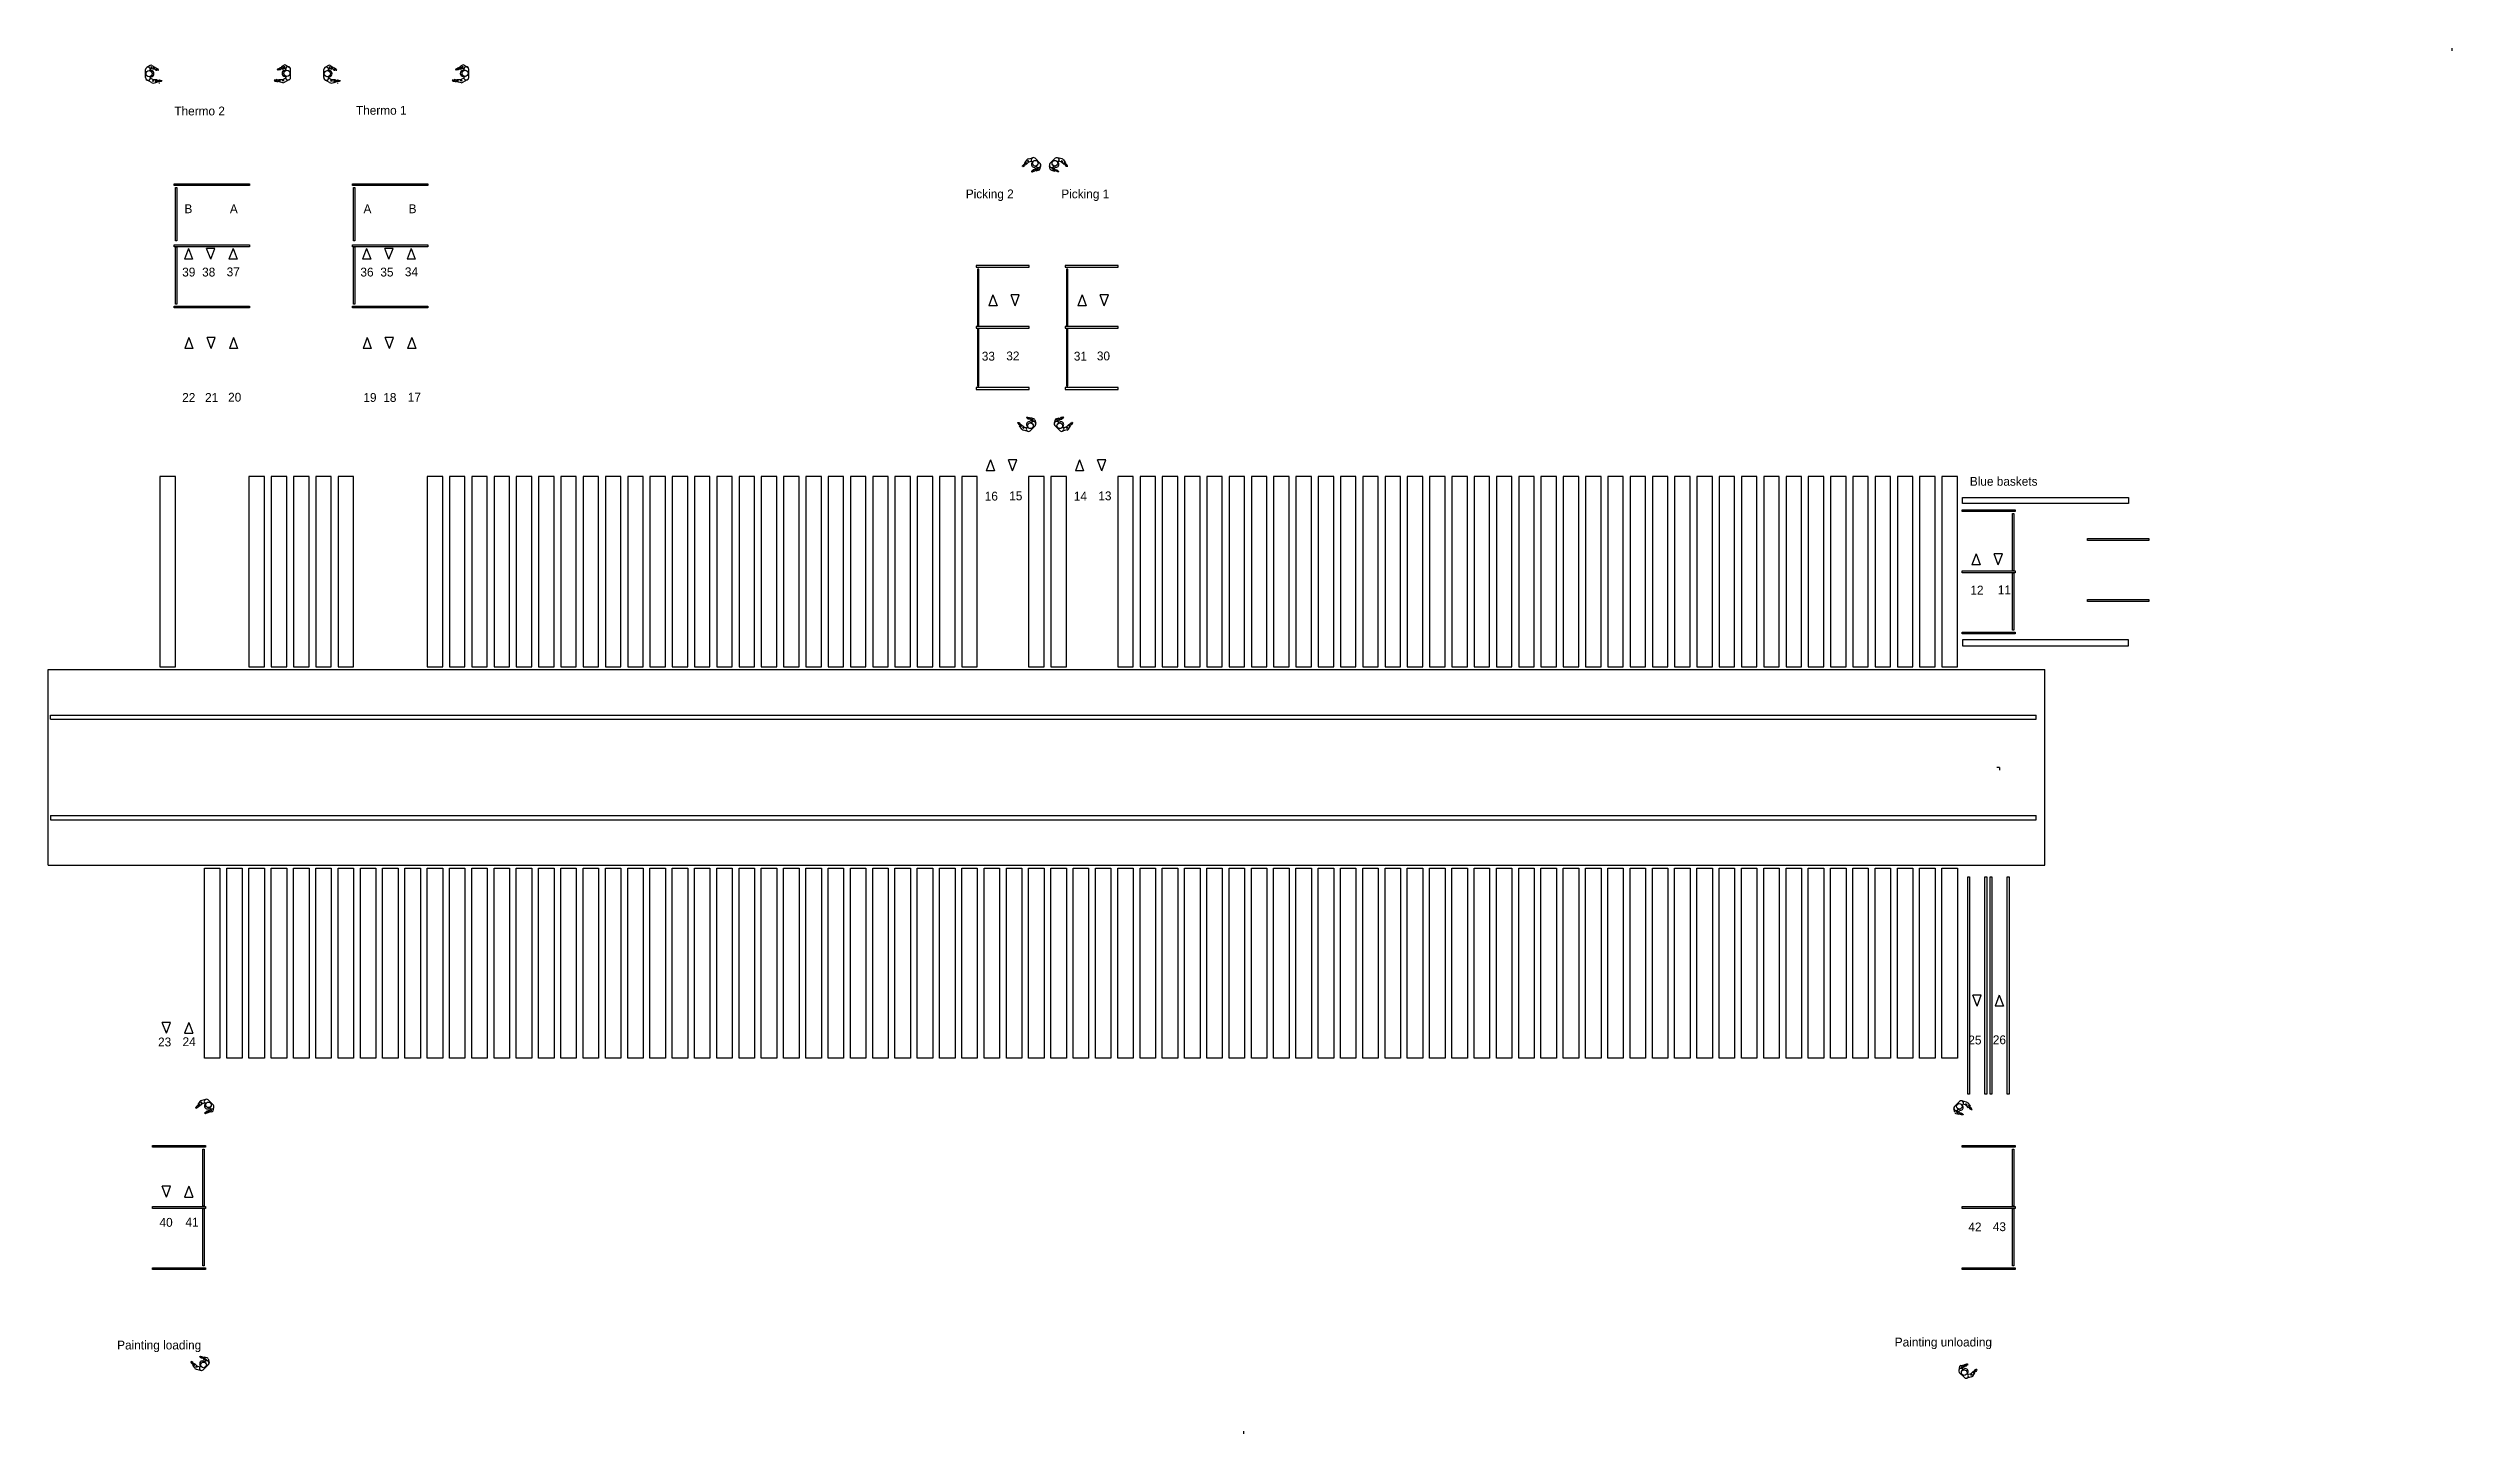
# Model space of a CAD drawing. Extents: x -71838 to 16652, y -24533 to 26478.
import ezdxf
from ezdxf.enums import TextEntityAlignment as Align

# ---------------------------------------------------------------- set-up
doc = ezdxf.new("R2010")
doc.units = 0
doc.header["$MEASUREMENT"] = 0
doc.layers.get('0').update_dxf_attribs({"linetype": 'CONTINUOUS'})
doc.layers.add('__', color=7, linetype='CONTINUOUS')

msp = doc.modelspace()

# ---------------------------------------------------------------- texts
for s, height, p in [('Thermo 2', 325.2, (-67189, 24000)), ('Thermo 1', 325.2, (-60503, 24025)), ('Picking 2', 325.2, (-38055, 20947)), ('Picking 1', 325.2, (-34539, 20947)), ('B', 325, (-66817, 20400)), ('A', 325, (-65145, 20400)), ('A', 325, (-60226, 20400)), ('B', 325, (-58564, 20400)), ('39', 325.2, (-66900, 18070)), ('38', 325.2, (-66166, 18070)), ('37', 325.2, (-65264, 18079)), ('36', 325.2, (-60340, 18070)), ('35', 325.2, (-59606, 18070)), ('34', 325.2, (-58704, 18079)), ('33', 325.2, (-37466, 14974)), ('32', 325.2, (-36564, 14983)), ('31', 325.2, (-34078, 14974)), ('30', 325.2, (-33230, 14983)), ('22', 325.2, (-66900, 13455)), ('21', 325.2, (-66058, 13455)), ('20', 325.2, (-65210, 13464)), ('19', 325.2, (-60231, 13455)), ('18', 325.2, (-59498, 13455)), ('17', 325.2, (-58596, 13464)), ('Blue baskets', 325.25, (-1095, 10368)), ('16', 325.2, (-37358, 9823)), ('15', 325.2, (-36456, 9832)), ('14', 325.2, (-34078, 9823)), ('13', 325.2, (-33176, 9832)), ('12', 325.2, (-1074, 6364)), ('11', 325.2, (-64, 6373)), ('23', 325.2, (-67789, -10269)), ('24', 325.2, (-66888, -10259)), ('25', 325.2, (-1150, -10197)), ('26', 325.2, (-248, -10188)), ('40', 325.2, (-67735, -16908)), ('41', 325.2, (-66779, -16899)), ('42', 325.2, (-1150, -17078)), ('43', 325.2, (-248, -17069)), ('Painting loading', 325.25, (-69296, -21424)), ('Painting unloading', 325.25, (-3859, -21315))]:
    msp.add_text(s, height=height).set_placement(p)
at = {"layer": '__', "color": 15, "linetype": 'CONTINUOUS', "width": 0.5}
for s in ['ALLEN BRADLEY', '445L-P2S0600YD']:
    msp.add_text(s, height=2.24, rotation=180, dxfattribs=at).set_placement((-1147, -22362), align=Align.CENTER)

# ---------------------------------------------------------------- linework, layer by layer
at = {"color": 85, "linetype": 'CONTINUOUS'}
for p, q in [((16652, 26478), (16652, 26378)), ((-66520, 18703), (-66820, 18703)), ((-64880, 18703), (-65180, 18703)), ((-59960, 18703), (-60260, 18703)), ((-58320, 18703), (-58620, 18703)), ((-36906, 16996), (-37206, 16996)), ((-33626, 16996), (-33926, 16996)), ((-66503, 15425), (-66803, 15425)), ((-64863, 15425), (-65163, 15425)), ((-59943, 15425), (-60243, 15425)), ((-58303, 15425), (-58603, 15425)), ((-37001, 10919), (-37301, 10919)), ((-33721, 10919), (-34021, 10919)), ((0, 0), (-100, 0)), ((0, 0), (0, -100)), ((140, -8788), (-160, -8788)), ((-66812, -9788), (-66512, -9788)), ((-66812, -15813), (-66512, -15813)), ((-27837, -24433), (-27837, -24533))]:
    msp.add_line(p, q, dxfattribs=at)
for p, q in [((-66670, 19103), (-66820, 18703)), ((-66670, 19103), (-66520, 18703)), ((-65700, 19103), (-66000, 19103)), ((-65850, 18703), (-66000, 19103)), ((-65850, 18703), (-65700, 19103)), ((-65030, 19103), (-65180, 18703)), ((-65030, 19103), (-64880, 18703)), ((-60110, 19103), (-60260, 18703)), ((-60110, 19103), (-59960, 18703)), ((-59140, 19103), (-59440, 19103)), ((-59290, 18703), (-59440, 19103)), ((-59290, 18703), (-59140, 19103)), ((-58470, 19103), (-58620, 18703)), ((-58470, 19103), (-58320, 18703)), ((-37056, 17396), (-37206, 16996)), ((-37056, 17396), (-36906, 16996)), ((-36086, 17396), (-36386, 17396)), ((-36236, 16996), (-36386, 17396)), ((-36236, 16996), (-36086, 17396)), ((-33776, 17396), (-33926, 16996)), ((-33776, 17396), (-33626, 16996)), ((-32806, 17396), (-33106, 17396)), ((-32956, 16996), (-33106, 17396)), ((-32956, 16996), (-32806, 17396)), ((-66653, 15825), (-66803, 15425)), ((-66653, 15825), (-66503, 15425)), ((-65683, 15825), (-65983, 15825)), ((-65833, 15425), (-65983, 15825)), ((-65833, 15425), (-65683, 15825)), ((-65013, 15825), (-65163, 15425)), ((-65013, 15825), (-64863, 15425)), ((-60093, 15825), (-60243, 15425)), ((-60093, 15825), (-59943, 15425)), ((-59123, 15825), (-59423, 15825)), ((-59273, 15425), (-59423, 15825)), ((-59273, 15425), (-59123, 15825)), ((-58453, 15825), (-58603, 15425)), ((-58453, 15825), (-58303, 15425)), ((-37151, 11319), (-37301, 10919)), ((-37151, 11319), (-37001, 10919)), ((-36181, 11319), (-36481, 11319)), ((-36331, 10919), (-36481, 11319)), ((-36331, 10919), (-36181, 11319)), ((-33871, 11319), (-34021, 10919)), ((-33871, 11319), (-33721, 10919)), ((-32901, 11319), (-33201, 11319)), ((-33051, 10919), (-33201, 11319)), ((-33051, 10919), (-32901, 11319)), ((-866, 7860), (-1016, 7460)), ((-716, 7460), (-1016, 7460)), ((-866, 7860), (-716, 7460)), ((104, 7860), (-196, 7860)), ((-46, 7460), (-196, 7860)), ((-46, 7460), (104, 7860)), ((0, 0), (-100, 0)), ((0, 0), (0, -100)), ((-680, -8388), (-980, -8388)), ((-830, -8788), (-980, -8388)), ((-830, -8788), (-680, -8388)), ((-10, -8388), (-160, -8788)), ((-10, -8388), (140, -8788)), ((-67332, -9388), (-67632, -9388)), ((-67482, -9788), (-67632, -9388)), ((-67482, -9788), (-67332, -9388)), ((-66662, -9388), (-66812, -9788)), ((-66662, -9388), (-66512, -9788)), ((-67332, -15413), (-67632, -15413)), ((-67482, -15813), (-67632, -15413)), ((-67482, -15813), (-67332, -15413)), ((-66662, -15413), (-66812, -15813)), ((-66662, -15413), (-66512, -15813))]:
    msp.add_line(p, q)
at = {"layer": '__', "color": 1, "linetype": 'CONTINUOUS'}
for p, q in [((-68252, 25389), (-68252, 25685)), ((-68078, 25840), (-68205, 25767)), ((-68036, 25725), (-68067, 25707)), ((-68065, 25685), (-68065, 25650)), ((-68036, 25725), (-68041, 25785)), ((-68036, 25725), (-68029, 25797)), ((-68036, 25725), (-68018, 25790)), ((-68036, 25725), (-68010, 25779)), ((-67941, 25690), (-68036, 25725)), ((-68017, 25839), (-67910, 25775)), ((-67952, 25801), (-67986, 25706)), ((-67910, 25775), (-67941, 25690)), ((-67930, 25718), (-67904, 25702)), ((-67887, 25748), (-67918, 25752)), ((-67904, 25702), (-67885, 25683)), ((-67853, 25735), (-67887, 25748)), ((-67885, 25683), (-67865, 25669)), ((-67869, 25709), (-67844, 25706)), ((-67860, 25699), (-67869, 25709)), ((-67865, 25669), (-67834, 25664)), ((-67856, 25691), (-67860, 25699)), ((-67845, 25687), (-67856, 25691)), ((-67815, 25715), (-67853, 25735)), ((-67826, 25687), (-67845, 25687)), ((-67844, 25706), (-67816, 25696)), ((-67834, 25664), (-67824, 25673)), ((-67822, 25679), (-67826, 25687)), ((-67824, 25673), (-67822, 25679)), ((-67816, 25696), (-67797, 25676)), ((-67789, 25699), (-67815, 25715)), ((-67797, 25676), (-67796, 25663)), ((-67796, 25663), (-67784, 25659)), ((-67776, 25682), (-67789, 25699)), ((-67771, 25660), (-67776, 25682)), ((-63393, 25671), (-63388, 25692)), ((-63379, 25669), (-63393, 25671)), ((-63388, 25692), (-63375, 25709)), ((-63368, 25673), (-63379, 25669)), ((-63375, 25709), (-63348, 25725)), ((-63366, 25687), (-63368, 25673)), ((-63348, 25706), (-63366, 25687)), ((-63348, 25725), (-63311, 25745)), ((-63319, 25717), (-63348, 25706)), ((-63342, 25689), (-63338, 25697)), ((-63340, 25683), (-63342, 25689)), ((-63330, 25674), (-63340, 25683)), ((-63338, 25697), (-63319, 25697)), ((-63299, 25679), (-63330, 25674)), ((-63295, 25719), (-63319, 25717)), ((-63319, 25697), (-63308, 25702)), ((-63311, 25745), (-63277, 25758)), ((-63308, 25702), (-63304, 25709)), ((-63304, 25709), (-63295, 25719)), ((-63279, 25693), (-63299, 25679)), ((-63260, 25712), (-63279, 25693)), ((-63277, 25758), (-63246, 25763)), ((-63234, 25728), (-63260, 25712)), ((-63147, 25850), (-63254, 25785)), ((-63254, 25785), (-63223, 25700)), ((-63223, 25700), (-63128, 25735)), ((-63212, 25811), (-63178, 25717)), ((-63128, 25735), (-63154, 25789)), ((-63128, 25735), (-63146, 25800)), ((-63128, 25735), (-63135, 25807)), ((-63128, 25735), (-63123, 25795)), ((-63128, 25735), (-63097, 25717)), ((-63099, 25695), (-63099, 25661)), ((-63086, 25850), (-62959, 25777)), ((-62912, 25399), (-62912, 25695)), ((-61692, 25389), (-61692, 25685)), ((-61518, 25840), (-61645, 25767)), ((-61476, 25725), (-61507, 25707)), ((-61505, 25685), (-61505, 25650)), ((-61476, 25725), (-61481, 25785)), ((-61476, 25725), (-61469, 25797)), ((-61476, 25725), (-61458, 25790)), ((-61476, 25725), (-61450, 25779)), ((-61381, 25690), (-61476, 25725)), ((-61457, 25839), (-61350, 25775)), ((-61392, 25801), (-61426, 25706)), ((-61350, 25775), (-61381, 25690)), ((-61370, 25718), (-61344, 25702)), ((-61327, 25748), (-61358, 25752)), ((-61344, 25702), (-61325, 25683)), ((-61293, 25735), (-61327, 25748)), ((-61325, 25683), (-61305, 25669)), ((-61309, 25709), (-61284, 25706)), ((-61300, 25699), (-61309, 25709)), ((-61305, 25669), (-61274, 25664)), ((-61296, 25691), (-61300, 25699)), ((-61285, 25687), (-61296, 25691)), ((-61255, 25715), (-61293, 25735)), ((-61266, 25687), (-61285, 25687)), ((-61284, 25706), (-61256, 25696)), ((-61274, 25664), (-61264, 25673)), ((-61262, 25679), (-61266, 25687)), ((-61264, 25673), (-61262, 25679)), ((-61256, 25696), (-61237, 25676)), ((-61229, 25699), (-61255, 25715)), ((-61237, 25676), (-61236, 25663)), ((-61236, 25663), (-61224, 25659)), ((-61216, 25682), (-61229, 25699)), ((-61211, 25660), (-61216, 25682)), ((-56833, 25671), (-56828, 25692)), ((-56819, 25669), (-56833, 25671)), ((-56828, 25692), (-56815, 25709)), ((-56808, 25673), (-56819, 25669)), ((-56815, 25709), (-56788, 25725)), ((-56806, 25687), (-56808, 25673)), ((-56788, 25706), (-56806, 25687)), ((-56788, 25725), (-56751, 25745)), ((-56759, 25717), (-56788, 25706)), ((-56782, 25689), (-56778, 25697)), ((-56780, 25683), (-56782, 25689)), ((-56770, 25674), (-56780, 25683)), ((-56778, 25697), (-56759, 25697)), ((-56739, 25679), (-56770, 25674)), ((-56735, 25719), (-56759, 25717)), ((-56759, 25697), (-56748, 25702)), ((-56751, 25745), (-56717, 25758)), ((-56748, 25702), (-56744, 25709)), ((-56744, 25709), (-56735, 25719)), ((-56719, 25693), (-56739, 25679)), ((-56700, 25712), (-56719, 25693)), ((-56717, 25758), (-56686, 25763)), ((-56674, 25728), (-56700, 25712)), ((-56587, 25850), (-56694, 25785)), ((-56694, 25785), (-56663, 25700)), ((-56663, 25700), (-56568, 25735)), ((-56652, 25811), (-56618, 25717)), ((-56568, 25735), (-56594, 25789)), ((-56568, 25735), (-56586, 25800)), ((-56568, 25735), (-56575, 25807)), ((-56568, 25735), (-56563, 25795)), ((-56568, 25735), (-56537, 25717)), ((-56539, 25695), (-56539, 25661)), ((-56526, 25850), (-56399, 25777)), ((-56352, 25399), (-56352, 25695)), ((-68034, 25208), (-68205, 25308)), ((-68053, 25650), (-68119, 25650)), ((-68053, 25424), (-68119, 25424)), ((-67987, 25321), (-68067, 25368)), ((-68065, 25424), (-68065, 25389)), ((-67976, 25316), (-67998, 25253)), ((-67966, 25314), (-67977, 25247)), ((-67973, 25192), (-67817, 25222)), ((-67817, 25313), (-67957, 25313)), ((-67956, 25313), (-67954, 25246)), ((-67865, 25213), (-67865, 25313)), ((-67817, 25222), (-67817, 25313)), ((-67817, 25283), (-67786, 25289)), ((-67786, 25241), (-67817, 25247)), ((-67786, 25289), (-67762, 25301)), ((-67750, 25241), (-67786, 25241)), ((-67784, 25659), (-67771, 25660)), ((-67762, 25301), (-67738, 25307)), ((-67744, 25277), (-67756, 25271)), ((-67756, 25271), (-67732, 25265)), ((-67708, 25247), (-67750, 25241)), ((-67738, 25283), (-67744, 25277)), ((-67738, 25307), (-67708, 25301)), ((-67726, 25283), (-67738, 25283)), ((-67732, 25265), (-67702, 25265)), ((-67708, 25277), (-67726, 25283)), ((-67708, 25301), (-67702, 25289)), ((-67702, 25283), (-67708, 25277)), ((-67678, 25253), (-67708, 25247)), ((-67702, 25289), (-67702, 25283)), ((-67702, 25265), (-67678, 25277)), ((-67678, 25277), (-67671, 25289)), ((-67659, 25265), (-67678, 25253)), ((-67671, 25289), (-67659, 25289)), ((-67659, 25289), (-67647, 25283)), ((-67647, 25283), (-67659, 25265)), ((-63505, 25299), (-63517, 25293)), ((-63517, 25293), (-63505, 25275)), ((-63492, 25299), (-63505, 25299)), ((-63505, 25275), (-63486, 25263)), ((-63486, 25287), (-63492, 25299)), ((-63462, 25275), (-63486, 25287)), ((-63486, 25263), (-63456, 25257)), ((-63456, 25311), (-63462, 25299)), ((-63462, 25299), (-63462, 25293)), ((-63462, 25293), (-63456, 25287)), ((-63432, 25275), (-63462, 25275)), ((-63426, 25317), (-63456, 25311)), ((-63456, 25287), (-63438, 25293)), ((-63456, 25257), (-63414, 25251)), ((-63438, 25293), (-63426, 25293)), ((-63408, 25281), (-63432, 25275)), ((-63402, 25311), (-63426, 25317)), ((-63426, 25293), (-63420, 25287)), ((-63420, 25287), (-63408, 25281)), ((-63414, 25251), (-63377, 25251)), ((-63377, 25299), (-63402, 25311)), ((-63347, 25293), (-63377, 25299)), ((-63377, 25251), (-63347, 25257)), ((-63347, 25233), (-63347, 25323)), ((-63347, 25323), (-63207, 25323)), ((-63191, 25202), (-63347, 25233)), ((-63299, 25223), (-63299, 25323)), ((-63208, 25323), (-63210, 25256)), ((-63198, 25324), (-63187, 25257)), ((-63187, 25327), (-63166, 25263)), ((-63177, 25331), (-63097, 25378)), ((-63130, 25219), (-62959, 25318)), ((-63111, 25661), (-63045, 25661)), ((-63111, 25434), (-63045, 25434)), ((-63099, 25434), (-63099, 25399)), ((-61474, 25208), (-61645, 25308)), ((-61493, 25650), (-61559, 25650)), ((-61493, 25424), (-61559, 25424)), ((-61427, 25321), (-61507, 25368)), ((-61505, 25424), (-61505, 25389)), ((-61416, 25316), (-61438, 25253)), ((-61406, 25314), (-61417, 25247)), ((-61413, 25192), (-61257, 25222)), ((-61257, 25313), (-61397, 25313)), ((-61396, 25313), (-61394, 25246)), ((-61305, 25213), (-61305, 25313)), ((-61257, 25222), (-61257, 25313)), ((-61257, 25283), (-61226, 25289)), ((-61226, 25241), (-61257, 25247)), ((-61226, 25289), (-61202, 25301)), ((-61190, 25241), (-61226, 25241)), ((-61224, 25659), (-61211, 25660)), ((-61202, 25301), (-61178, 25307)), ((-61184, 25277), (-61196, 25271)), ((-61196, 25271), (-61172, 25265)), ((-61148, 25247), (-61190, 25241)), ((-61178, 25283), (-61184, 25277)), ((-61178, 25307), (-61148, 25301)), ((-61166, 25283), (-61178, 25283)), ((-61172, 25265), (-61142, 25265)), ((-61148, 25277), (-61166, 25283)), ((-61148, 25301), (-61142, 25289)), ((-61142, 25283), (-61148, 25277)), ((-61118, 25253), (-61148, 25247)), ((-61142, 25289), (-61142, 25283)), ((-61142, 25265), (-61118, 25277)), ((-61118, 25277), (-61111, 25289)), ((-61099, 25265), (-61118, 25253)), ((-61111, 25289), (-61099, 25289)), ((-61099, 25289), (-61087, 25283)), ((-61087, 25283), (-61099, 25265)), ((-56945, 25299), (-56957, 25293)), ((-56957, 25293), (-56945, 25275)), ((-56932, 25299), (-56945, 25299)), ((-56945, 25275), (-56926, 25263)), ((-56926, 25287), (-56932, 25299)), ((-56902, 25275), (-56926, 25287)), ((-56926, 25263), (-56896, 25257)), ((-56896, 25311), (-56902, 25299)), ((-56902, 25299), (-56902, 25293)), ((-56902, 25293), (-56896, 25287)), ((-56872, 25275), (-56902, 25275)), ((-56866, 25317), (-56896, 25311)), ((-56896, 25287), (-56878, 25293)), ((-56896, 25257), (-56854, 25251)), ((-56878, 25293), (-56866, 25293)), ((-56848, 25281), (-56872, 25275)), ((-56842, 25311), (-56866, 25317)), ((-56866, 25293), (-56860, 25287)), ((-56860, 25287), (-56848, 25281)), ((-56854, 25251), (-56817, 25251)), ((-56817, 25299), (-56842, 25311)), ((-56787, 25293), (-56817, 25299)), ((-56817, 25251), (-56787, 25257)), ((-56787, 25233), (-56787, 25323)), ((-56787, 25323), (-56647, 25323)), ((-56631, 25202), (-56787, 25233)), ((-56739, 25223), (-56739, 25323)), ((-56648, 25323), (-56650, 25256)), ((-56638, 25324), (-56627, 25257)), ((-56627, 25327), (-56606, 25263)), ((-56617, 25331), (-56537, 25378)), ((-56570, 25219), (-56399, 25318)), ((-56551, 25661), (-56485, 25661)), ((-56551, 25434), (-56485, 25434)), ((-56539, 25434), (-56539, 25399))]:
    msp.add_line(p, q, dxfattribs=at)
at = {"layer": '__', "color": 156, "linetype": 'CONTINUOUS'}
for p, q in [((-67733, 25179), (-67733, 25194)), ((-67733, 25179), (-67733, 25194)), ((-61173, 25179), (-61173, 25194)), ((-61173, 25179), (-61173, 25194))]:
    msp.add_line(p, q, dxfattribs=at)
at = {"layer": '__', "linetype": 'CONTINUOUS'}
for p, q in [((-35966, 22119), (-35962, 22139)), ((-35962, 22139), (-35946, 22162)), ((-35946, 22162), (-35923, 22193)), ((-35939, 22147), (-35946, 22123)), ((-35946, 22123), (-35943, 22112)), ((-35919, 22166), (-35939, 22147)), ((-35927, 22143), (-35911, 22151)), ((-35927, 22135), (-35927, 22143)), ((-35923, 22131), (-35927, 22135)), ((-35923, 22193), (-35900, 22217)), ((-35911, 22127), (-35923, 22131)), ((-35900, 22178), (-35919, 22166)), ((-35911, 22151), (-35904, 22158)), ((-35888, 22143), (-35911, 22127)), ((-35904, 22166), (-35900, 22178)), ((-35904, 22158), (-35904, 22166)), ((-35900, 22217), (-35876, 22232)), ((-35811, 22368), (-35892, 22248)), ((-35892, 22248), (-35834, 22189)), ((-35876, 22162), (-35888, 22143)), ((-35869, 22186), (-35876, 22162)), ((-35853, 22209), (-35869, 22186)), ((-35867, 22285), (-35803, 22221)), ((-35834, 22189), (-35744, 22280)), ((-35744, 22279), (-35788, 22321)), ((-35737, 22285), (-35773, 22335)), ((-35762, 22396), (-35587, 22443)), ((-35729, 22290), (-35756, 22345)), ((-35719, 22294), (-35638, 22316)), ((-35603, 22278), (-35626, 22300)), ((-35611, 22270), (-35568, 22313)), ((-35505, 22421), (-35314, 22230)), ((-35465, 22124), (-35422, 22167)), ((-35435, 22110), (-35457, 22132)), ((-35327, 22019), (-35292, 22148)), ((-34944, 22019), (-34979, 22148)), ((-34766, 22421), (-34957, 22230)), ((-34806, 22124), (-34849, 22167)), ((-34836, 22110), (-34814, 22132)), ((-34660, 22270), (-34703, 22313)), ((-34509, 22396), (-34684, 22443)), ((-34668, 22278), (-34645, 22300)), ((-34552, 22294), (-34633, 22316)), ((-34542, 22290), (-34515, 22345)), ((-34534, 22285), (-34498, 22335)), ((-34527, 22279), (-34483, 22321)), ((-34437, 22189), (-34527, 22280)), ((-34404, 22285), (-34468, 22221)), ((-34460, 22368), (-34379, 22248)), ((-34379, 22248), (-34437, 22189)), ((-34418, 22209), (-34402, 22186)), ((-34402, 22186), (-34395, 22162)), ((-34371, 22217), (-34395, 22232)), ((-34395, 22162), (-34383, 22143)), ((-34383, 22143), (-34360, 22127)), ((-34348, 22193), (-34371, 22217)), ((-34371, 22178), (-34352, 22166)), ((-34367, 22166), (-34371, 22178)), ((-34367, 22158), (-34367, 22166)), ((-34360, 22151), (-34367, 22158)), ((-34344, 22143), (-34360, 22151)), ((-34360, 22127), (-34348, 22131)), ((-34352, 22166), (-34332, 22147)), ((-34325, 22162), (-34348, 22193)), ((-34348, 22131), (-34344, 22135)), ((-34344, 22135), (-34344, 22143)), ((-34332, 22147), (-34325, 22123)), ((-34325, 22123), (-34328, 22112)), ((-34309, 22139), (-34325, 22162)), ((-34305, 22119), (-34309, 22139)), ((-35943, 22112), (-35950, 22104)), ((-35632, 21947), (-35640, 21937)), ((-35640, 21937), (-35623, 21927)), ((-35622, 21951), (-35632, 21947)), ((-35623, 21927), (-35603, 21924)), ((-35613, 21944), (-35622, 21951)), ((-35588, 21943), (-35613, 21944)), ((-35603, 21924), (-35576, 21930)), ((-35574, 21992), (-35597, 21975)), ((-35597, 21975), (-35597, 21963)), ((-35597, 21963), (-35595, 21958)), ((-35595, 21958), (-35588, 21955)), ((-35588, 21955), (-35575, 21967)), ((-35563, 21955), (-35588, 21943)), ((-35576, 21930), (-35539, 21942)), ((-35575, 21967), (-35565, 21972)), ((-35552, 21996), (-35574, 21992)), ((-35565, 21972), (-35558, 21969)), ((-35545, 21969), (-35563, 21955)), ((-35558, 21969), (-35545, 21969)), ((-35527, 21995), (-35552, 21996)), ((-35539, 21942), (-35509, 21956)), ((-35500, 22002), (-35527, 21995)), ((-35512, 22027), (-35428, 22066)), ((-35477, 21952), (-35512, 22027)), ((-35509, 21956), (-35486, 21972)), ((-35367, 21980), (-35477, 21952)), ((-35433, 21963), (-35472, 22046)), ((-35428, 22066), (-35420, 22098)), ((-35428, 22066), (-35386, 22031)), ((-35428, 22066), (-35386, 22015)), ((-35428, 22066), (-35398, 22012)), ((-35428, 22066), (-35410, 22014)), ((-34904, 21980), (-34794, 21952)), ((-34843, 22066), (-34885, 22031)), ((-34843, 22066), (-34885, 22015)), ((-34843, 22066), (-34873, 22012)), ((-34843, 22066), (-34861, 22014)), ((-34843, 22066), (-34851, 22098)), ((-34759, 22027), (-34843, 22066)), ((-34837, 21963), (-34799, 22046)), ((-34794, 21952), (-34759, 22027)), ((-34762, 21956), (-34785, 21972)), ((-34771, 22002), (-34744, 21995)), ((-34732, 21942), (-34762, 21956)), ((-34744, 21995), (-34719, 21996)), ((-34695, 21930), (-34732, 21942)), ((-34726, 21969), (-34708, 21955)), ((-34713, 21969), (-34726, 21969)), ((-34719, 21996), (-34697, 21992)), ((-34706, 21972), (-34713, 21969)), ((-34708, 21955), (-34683, 21943)), ((-34696, 21967), (-34706, 21972)), ((-34697, 21992), (-34674, 21975)), ((-34683, 21955), (-34696, 21967)), ((-34668, 21924), (-34695, 21930)), ((-34676, 21958), (-34683, 21955)), ((-34683, 21943), (-34658, 21944)), ((-34674, 21963), (-34676, 21958)), ((-34674, 21975), (-34674, 21963)), ((-34648, 21927), (-34668, 21924)), ((-34658, 21944), (-34649, 21951)), ((-34649, 21951), (-34639, 21947)), ((-34631, 21937), (-34648, 21927)), ((-34639, 21947), (-34631, 21937)), ((-34328, 22112), (-34321, 22104)), ((-36147, 12697), (-36143, 12677)), ((-36143, 12677), (-36127, 12654)), ((-36123, 12704), (-36131, 12712)), ((-36127, 12693), (-36123, 12704)), ((-36120, 12669), (-36127, 12693)), ((-36127, 12654), (-36104, 12623)), ((-36100, 12650), (-36120, 12669)), ((-36104, 12685), (-36108, 12681)), ((-36108, 12681), (-36108, 12673)), ((-36108, 12673), (-36092, 12665)), ((-36092, 12689), (-36104, 12685)), ((-36104, 12623), (-36081, 12599)), ((-36081, 12638), (-36100, 12650)), ((-36069, 12673), (-36092, 12689)), ((-36092, 12665), (-36085, 12658)), ((-36085, 12658), (-36085, 12650)), ((-36085, 12650), (-36081, 12638)), ((-36081, 12599), (-36057, 12584)), ((-36073, 12568), (-36014, 12627)), ((-35992, 12448), (-36073, 12568)), ((-36057, 12654), (-36069, 12673)), ((-36049, 12630), (-36057, 12654)), ((-36034, 12607), (-36049, 12630)), ((-36048, 12531), (-35983, 12595)), ((-36014, 12627), (-35924, 12536)), ((-35925, 12537), (-35969, 12495)), ((-35918, 12531), (-35954, 12481)), ((-35942, 12420), (-35768, 12373)), ((-35910, 12526), (-35937, 12471)), ((-35900, 12522), (-35819, 12500)), ((-35821, 12879), (-35804, 12889)), ((-35813, 12869), (-35821, 12879)), ((-35803, 12865), (-35813, 12869)), ((-35784, 12538), (-35806, 12516)), ((-35804, 12889), (-35784, 12892)), ((-35793, 12872), (-35803, 12865)), ((-35769, 12873), (-35793, 12872)), ((-35792, 12546), (-35749, 12503)), ((-35784, 12892), (-35757, 12886)), ((-35778, 12853), (-35776, 12858)), ((-35778, 12841), (-35778, 12853)), ((-35755, 12824), (-35778, 12841)), ((-35776, 12858), (-35768, 12861)), ((-35744, 12861), (-35769, 12873)), ((-35768, 12861), (-35756, 12849)), ((-35757, 12886), (-35720, 12874)), ((-35756, 12849), (-35746, 12844)), ((-35733, 12820), (-35755, 12824)), ((-35746, 12844), (-35739, 12847)), ((-35726, 12847), (-35744, 12861)), ((-35739, 12847), (-35726, 12847)), ((-35708, 12821), (-35733, 12820)), ((-35720, 12874), (-35690, 12860)), ((-35681, 12814), (-35708, 12821)), ((-35658, 12864), (-35693, 12789)), ((-35693, 12789), (-35609, 12750)), ((-35690, 12860), (-35667, 12844)), ((-35686, 12395), (-35495, 12586)), ((-35548, 12836), (-35658, 12864)), ((-35614, 12853), (-35653, 12770)), ((-35646, 12692), (-35603, 12649)), ((-35616, 12706), (-35638, 12684)), ((-35609, 12750), (-35579, 12804)), ((-35609, 12750), (-35591, 12802)), ((-35609, 12750), (-35567, 12801)), ((-35609, 12750), (-35567, 12785)), ((-35609, 12750), (-35601, 12718)), ((-35508, 12797), (-35473, 12668)), ((-34763, 12797), (-34798, 12668)), ((-34585, 12395), (-34776, 12586)), ((-34723, 12836), (-34613, 12864)), ((-34662, 12750), (-34704, 12801)), ((-34662, 12750), (-34704, 12785)), ((-34662, 12750), (-34692, 12804)), ((-34662, 12750), (-34680, 12802)), ((-34662, 12750), (-34670, 12718)), ((-34625, 12692), (-34668, 12649)), ((-34578, 12789), (-34662, 12750)), ((-34657, 12853), (-34618, 12770)), ((-34655, 12706), (-34633, 12684)), ((-34613, 12864), (-34578, 12789)), ((-34581, 12860), (-34604, 12844)), ((-34590, 12814), (-34563, 12821)), ((-34551, 12874), (-34581, 12860)), ((-34563, 12821), (-34538, 12820)), ((-34514, 12886), (-34551, 12874)), ((-34545, 12847), (-34527, 12861)), ((-34532, 12847), (-34545, 12847)), ((-34538, 12820), (-34516, 12824)), ((-34525, 12844), (-34532, 12847)), ((-34527, 12861), (-34502, 12873)), ((-34515, 12849), (-34525, 12844)), ((-34479, 12546), (-34522, 12503)), ((-34516, 12824), (-34493, 12841)), ((-34503, 12861), (-34515, 12849)), ((-34487, 12892), (-34514, 12886)), ((-34495, 12858), (-34503, 12861)), ((-34329, 12420), (-34503, 12373)), ((-34502, 12873), (-34478, 12872)), ((-34493, 12853), (-34495, 12858)), ((-34493, 12841), (-34493, 12853)), ((-34467, 12889), (-34487, 12892)), ((-34487, 12538), (-34465, 12516)), ((-34478, 12872), (-34468, 12865)), ((-34468, 12865), (-34458, 12869)), ((-34450, 12879), (-34467, 12889)), ((-34458, 12869), (-34450, 12879)), ((-34371, 12522), (-34452, 12500)), ((-34361, 12526), (-34334, 12471)), ((-34353, 12531), (-34317, 12481)), ((-34256, 12627), (-34347, 12536)), ((-34346, 12537), (-34302, 12495)), ((-34223, 12531), (-34288, 12595)), ((-34279, 12448), (-34198, 12568)), ((-34198, 12568), (-34256, 12627)), ((-34237, 12607), (-34221, 12630)), ((-34221, 12630), (-34214, 12654)), ((-34214, 12654), (-34202, 12673)), ((-34190, 12599), (-34214, 12584)), ((-34202, 12673), (-34179, 12689)), ((-34190, 12638), (-34171, 12650)), ((-34186, 12650), (-34190, 12638)), ((-34167, 12623), (-34190, 12599)), ((-34179, 12665), (-34186, 12658)), ((-34186, 12658), (-34186, 12650)), ((-34179, 12689), (-34167, 12685)), ((-34163, 12673), (-34179, 12665)), ((-34171, 12650), (-34151, 12669)), ((-34167, 12685), (-34163, 12681)), ((-34144, 12654), (-34167, 12623)), ((-34163, 12681), (-34163, 12673)), ((-34151, 12669), (-34144, 12693)), ((-34148, 12704), (-34140, 12712)), ((-34144, 12693), (-34148, 12704)), ((-34128, 12677), (-34144, 12654)), ((-34124, 12697), (-34128, 12677)), ((-71752, 1925), (1348, 1925)), ((-71752, 1775), (-71752, 1925)), ((-71752, 1775), (1348, 1775)), ((1348, 1775), (1348, 1925)), ((-71752, -1775), (1348, -1775)), ((-71752, -1775), (-71752, -1925)), ((-71752, -1925), (1348, -1925)), ((1348, -1925), (1348, -1775)), ((-66248, -12292), (-66330, -12412)), ((-66304, -12375), (-66240, -12440)), ((-66271, -12471), (-66181, -12381)), ((-66182, -12381), (-66226, -12339)), ((-66175, -12375), (-66211, -12326)), ((-66199, -12264), (-66025, -12217)), ((-66166, -12370), (-66193, -12315)), ((-66156, -12366), (-66075, -12345)), ((-66041, -12382), (-66063, -12360)), ((-66049, -12390), (-66006, -12347)), ((-65943, -12239), (-65752, -12430)), ((-1473, -12294), (-1664, -12485)), ((-1217, -12319), (-1391, -12272)), ((-1249, -12425), (-1222, -12370)), ((-1241, -12430), (-1205, -12380)), ((-1167, -12347), (-1086, -12467)), ((-66403, -12541), (-66400, -12521)), ((-66400, -12521), (-66384, -12498)), ((-66380, -12549), (-66388, -12556)), ((-66384, -12498), (-66361, -12467)), ((-66376, -12513), (-66384, -12537)), ((-66384, -12537), (-66380, -12549)), ((-66357, -12494), (-66376, -12513)), ((-66365, -12517), (-66349, -12510)), ((-66365, -12525), (-66365, -12517)), ((-66361, -12529), (-66365, -12525)), ((-66361, -12467), (-66337, -12443)), ((-66349, -12533), (-66361, -12529)), ((-66337, -12482), (-66357, -12494)), ((-66349, -12510), (-66341, -12502)), ((-66326, -12517), (-66349, -12533)), ((-66341, -12494), (-66337, -12482)), ((-66341, -12502), (-66341, -12494)), ((-66337, -12443), (-66314, -12428)), ((-66330, -12412), (-66271, -12471)), ((-66314, -12498), (-66326, -12517)), ((-66306, -12475), (-66314, -12498)), ((-66291, -12451), (-66306, -12475)), ((-66070, -12714), (-66077, -12723)), ((-66077, -12723), (-66060, -12734)), ((-66060, -12709), (-66070, -12714)), ((-66050, -12717), (-66060, -12709)), ((-66060, -12734), (-66041, -12737)), ((-66026, -12717), (-66050, -12717)), ((-66041, -12737), (-66014, -12730)), ((-66034, -12685), (-66035, -12697)), ((-66035, -12697), (-66032, -12702)), ((-66012, -12668), (-66034, -12685)), ((-66032, -12702), (-66025, -12705)), ((-66001, -12706), (-66026, -12717)), ((-66025, -12705), (-66013, -12693)), ((-66014, -12730), (-65976, -12719)), ((-66013, -12693), (-66003, -12688)), ((-65990, -12664), (-66012, -12668)), ((-66003, -12688), (-65995, -12691)), ((-65983, -12691), (-66001, -12706)), ((-65995, -12691), (-65983, -12691)), ((-65965, -12665), (-65990, -12664)), ((-65976, -12719), (-65946, -12705)), ((-65938, -12658), (-65965, -12665)), ((-65949, -12633), (-65866, -12594)), ((-65915, -12708), (-65949, -12633)), ((-65946, -12705), (-65924, -12688)), ((-65804, -12680), (-65915, -12708)), ((-65871, -12697), (-65910, -12615)), ((-65903, -12536), (-65860, -12493)), ((-65873, -12550), (-65895, -12528)), ((-65866, -12594), (-65857, -12563)), ((-65866, -12594), (-65824, -12630)), ((-65866, -12594), (-65823, -12645)), ((-65866, -12594), (-65835, -12648)), ((-65866, -12594), (-65847, -12646)), ((-65765, -12641), (-65730, -12512)), ((-1651, -12696), (-1686, -12567)), ((-1612, -12735), (-1501, -12763)), ((-1550, -12649), (-1593, -12700)), ((-1550, -12649), (-1592, -12684)), ((-1550, -12649), (-1581, -12702)), ((-1550, -12649), (-1569, -12700)), ((-1550, -12649), (-1559, -12617)), ((-1513, -12591), (-1556, -12548)), ((-1466, -12688), (-1550, -12649)), ((-1545, -12752), (-1506, -12669)), ((-1543, -12605), (-1521, -12583)), ((-1501, -12763), (-1466, -12688)), ((-1469, -12759), (-1492, -12743)), ((-1478, -12713), (-1451, -12720)), ((-1440, -12773), (-1469, -12759)), ((-1451, -12720), (-1426, -12719)), ((-1402, -12785), (-1440, -12773)), ((-1433, -12746), (-1415, -12760)), ((-1421, -12746), (-1433, -12746)), ((-1426, -12719), (-1404, -12723)), ((-1413, -12743), (-1421, -12746)), ((-1415, -12760), (-1390, -12772)), ((-1403, -12748), (-1413, -12743)), ((-1367, -12445), (-1410, -12402)), ((-1404, -12723), (-1381, -12740)), ((-1391, -12760), (-1403, -12748)), ((-1375, -12791), (-1402, -12785)), ((-1383, -12757), (-1391, -12760)), ((-1390, -12772), (-1366, -12771)), ((-1381, -12752), (-1383, -12757)), ((-1381, -12740), (-1381, -12752)), ((-1375, -12437), (-1353, -12415)), ((-1355, -12788), (-1375, -12791)), ((-1366, -12771), (-1356, -12764)), ((-1356, -12764), (-1346, -12768)), ((-1339, -12778), (-1355, -12788)), ((-1346, -12768), (-1339, -12778)), ((-1259, -12421), (-1341, -12399)), ((-1145, -12525), (-1235, -12435)), ((-1234, -12436), (-1190, -12394)), ((-1111, -12430), (-1176, -12494)), ((-1086, -12467), (-1145, -12525)), ((-1125, -12506), (-1110, -12529)), ((-1110, -12529), (-1102, -12553)), ((-1079, -12498), (-1102, -12483)), ((-1102, -12553), (-1090, -12572)), ((-1090, -12572), (-1067, -12588)), ((-1055, -12522), (-1079, -12498)), ((-1079, -12537), (-1059, -12549)), ((-1075, -12549), (-1079, -12537)), ((-1075, -12557), (-1075, -12549)), ((-1067, -12564), (-1075, -12557)), ((-1051, -12572), (-1067, -12564)), ((-1067, -12588), (-1055, -12584)), ((-1059, -12549), (-1040, -12568)), ((-1032, -12553), (-1055, -12522)), ((-1055, -12584), (-1051, -12580)), ((-1051, -12580), (-1051, -12572)), ((-1040, -12568), (-1032, -12592)), ((-1032, -12592), (-1036, -12603)), ((-1036, -12603), (-1028, -12611)), ((-1016, -12576), (-1032, -12553)), ((-1012, -12595), (-1016, -12576)), ((-66584, -21871), (-66580, -21891)), ((-66580, -21891), (-66565, -21914)), ((-66561, -21863), (-66569, -21856)), ((-66565, -21875), (-66561, -21863)), ((-66557, -21898), (-66565, -21875)), ((-66565, -21914), (-66542, -21945)), ((-66538, -21918), (-66557, -21898)), ((-66542, -21883), (-66545, -21887)), ((-66545, -21887), (-66545, -21894)), ((-66545, -21894), (-66530, -21902)), ((-66530, -21879), (-66542, -21883)), ((-66542, -21945), (-66518, -21968)), ((-66518, -21929), (-66538, -21918)), ((-66507, -21894), (-66530, -21879)), ((-66530, -21902), (-66522, -21910)), ((-66522, -21910), (-66522, -21918)), ((-66522, -21918), (-66518, -21929)), ((-66518, -21968), (-66495, -21984)), ((-66510, -21999), (-66452, -21941)), ((-66429, -22119), (-66510, -21999)), ((-66495, -21914), (-66507, -21894)), ((-66487, -21937), (-66495, -21914)), ((-66472, -21961), (-66487, -21937)), ((-66485, -22037), (-66421, -21972)), ((-66452, -21941), (-66362, -22031)), ((-66363, -22030), (-66407, -22073)), ((-66356, -22037), (-66392, -22086)), ((-66347, -22042), (-66374, -22097)), ((-66337, -22045), (-66256, -22067)), ((-66258, -21689), (-66241, -21678)), ((-66251, -21698), (-66258, -21689)), ((-66241, -21703), (-66251, -21698)), ((-66222, -22030), (-66244, -22052)), ((-66241, -21678), (-66222, -21675)), ((-66231, -21695), (-66241, -21703)), ((-66206, -21695), (-66231, -21695)), ((-66229, -22022), (-66187, -22065)), ((-66222, -21675), (-66194, -21682)), ((-66216, -21715), (-66213, -21710)), ((-66215, -21727), (-66216, -21715)), ((-66193, -21743), (-66215, -21727)), ((-66213, -21710), (-66206, -21707)), ((-66181, -21706), (-66206, -21695)), ((-66206, -21707), (-66193, -21719)), ((-66194, -21682), (-66157, -21693)), ((-66193, -21719), (-66183, -21724)), ((-66171, -21748), (-66193, -21743)), ((-66183, -21724), (-66176, -21721)), ((-66164, -21721), (-66181, -21706)), ((-66176, -21721), (-66164, -21721)), ((-66146, -21747), (-66171, -21748)), ((-66157, -21693), (-66127, -21707)), ((-66119, -21754), (-66146, -21747)), ((-66095, -21704), (-66130, -21779)), ((-66130, -21779), (-66047, -21818)), ((-66127, -21707), (-66105, -21724)), ((-66123, -22173), (-65933, -21982)), ((-65985, -21731), (-66095, -21704)), ((-66052, -21715), (-66090, -21797)), ((-66084, -21876), (-66041, -21919)), ((-66053, -21861), (-66076, -21884)), ((-66047, -21818), (-66016, -21764)), ((-66047, -21818), (-66028, -21766)), ((-66047, -21818), (-66004, -21767)), ((-66047, -21818), (-66005, -21782)), ((-66047, -21818), (-66038, -21849)), ((-65945, -21771), (-65911, -21900)), ((-1470, -22056), (-1505, -22185)), ((-1431, -22017), (-1320, -21989)), ((-1369, -22103), (-1412, -22052)), ((-1369, -22103), (-1411, -22067)), ((-1369, -22103), (-1400, -22049)), ((-1369, -22103), (-1388, -22051)), ((-1369, -22103), (-1378, -22134)), ((-1286, -22064), (-1369, -22103)), ((-1364, -22000), (-1325, -22082)), ((-1320, -21989), (-1286, -22064)), ((-1289, -21992), (-1311, -22009)), ((-1297, -22039), (-1270, -22032)), ((-1259, -21978), (-1289, -21992)), ((-1270, -22032), (-1245, -22033)), ((-1221, -21967), (-1259, -21978)), ((-1252, -22006), (-1234, -21991)), ((-1240, -22006), (-1252, -22006)), ((-1245, -22033), (-1223, -22029)), ((-1232, -22009), (-1240, -22006)), ((-1234, -21991), (-1209, -21980)), ((-1222, -22004), (-1232, -22009)), ((-1223, -22029), (-1201, -22012)), ((-1210, -21992), (-1222, -22004)), ((-1194, -21960), (-1221, -21967)), ((-1203, -21995), (-1210, -21992)), ((-1209, -21980), (-1185, -21980)), ((-1200, -22000), (-1203, -21995)), ((-1201, -22012), (-1200, -22000)), ((-1175, -21963), (-1194, -21960)), ((-1185, -21980), (-1175, -21988)), ((-1158, -21974), (-1175, -21963)), ((-1175, -21988), (-1165, -21983)), ((-1165, -21983), (-1158, -21974)), ((-66380, -22148), (-66206, -22195)), ((-1292, -22458), (-1483, -22267)), ((-1332, -22161), (-1375, -22204)), ((-1362, -22146), (-1340, -22169)), ((-1187, -22307), (-1229, -22350)), ((-1036, -22433), (-1210, -22480)), ((-1194, -22315), (-1172, -22337)), ((-1079, -22331), (-1160, -22352)), ((-1069, -22327), (-1042, -22382)), ((-1060, -22322), (-1024, -22371)), ((-964, -22226), (-1054, -22316)), ((-1053, -22316), (-1009, -22358)), ((-931, -22322), (-995, -22257)), ((-987, -22405), (-905, -22285)), ((-905, -22285), (-964, -22226)), ((-944, -22246), (-929, -22222)), ((-929, -22222), (-921, -22199)), ((-921, -22199), (-909, -22180)), ((-898, -22253), (-921, -22269)), ((-909, -22180), (-886, -22164)), ((-898, -22215), (-878, -22203)), ((-894, -22203), (-898, -22215)), ((-874, -22230), (-898, -22253)), ((-886, -22187), (-894, -22195)), ((-894, -22195), (-894, -22203)), ((-886, -22164), (-874, -22168)), ((-870, -22180), (-886, -22187)), ((-878, -22203), (-859, -22183)), ((-874, -22168), (-870, -22172)), ((-851, -22199), (-874, -22230)), ((-870, -22172), (-870, -22180)), ((-859, -22183), (-851, -22160)), ((-855, -22148), (-847, -22141)), ((-851, -22160), (-855, -22148)), ((-835, -22176), (-851, -22199)), ((-832, -22156), (-835, -22176))]:
    msp.add_line(p, q, dxfattribs=at)
at = {"layer": '__', "color": 85, "linetype": 'CONTINUOUS'}
for p, q in [((-67196, 21416), (-67196, 21482)), ((-67196, 21482), (-64422, 21482)), ((-64422, 21416), (-67196, 21416)), ((-67149, 19377), (-67149, 21347)), ((-67149, 21347), (-67100, 21347)), ((-67100, 21347), (-67100, 19377)), ((-64422, 21482), (-64422, 21416)), ((-60636, 21416), (-60636, 21482)), ((-60636, 21482), (-57862, 21482)), ((-57862, 21416), (-60636, 21416)), ((-60589, 19377), (-60589, 21347)), ((-60589, 21347), (-60540, 21347)), ((-60540, 21347), (-60540, 19377)), ((-57862, 21482), (-57862, 21416)), ((-67195, 19167), (-67195, 19233)), ((-67195, 19233), (-64421, 19233)), ((-64421, 19167), (-67195, 19167)), ((-67100, 19377), (-67149, 19377)), ((-67149, 17051), (-67149, 19157)), ((-67149, 19157), (-67100, 19157)), ((-67100, 19157), (-67100, 17051)), ((-64421, 19233), (-64421, 19167)), ((-60635, 19167), (-60635, 19233)), ((-60635, 19233), (-57861, 19233)), ((-57861, 19167), (-60635, 19167)), ((-60540, 19377), (-60589, 19377)), ((-60589, 17051), (-60589, 19157)), ((-60589, 19157), (-60540, 19157)), ((-60540, 19157), (-60540, 17051)), ((-57861, 19233), (-57861, 19167)), ((-37676, 18479), (-37676, 18414)), ((-35722, 18479), (-37676, 18479)), ((-37676, 18414), (-35722, 18414)), ((-37629, 18345), (-37629, 16239)), ((-37581, 18345), (-37629, 18345)), ((-37581, 16239), (-37581, 18345)), ((-35722, 18414), (-35722, 18479)), ((-34396, 18479), (-34396, 18414)), ((-32442, 18479), (-34396, 18479)), ((-34396, 18414), (-32442, 18414)), ((-34349, 18345), (-34349, 16239)), ((-34301, 18345), (-34349, 18345)), ((-34301, 16239), (-34301, 18345)), ((-32442, 18414), (-32442, 18479)), ((-67195, 16917), (-67195, 16983)), ((-67195, 16983), (-64421, 16983)), ((-64421, 16917), (-67195, 16917)), ((-67100, 17051), (-67149, 17051)), ((-64421, 16983), (-64421, 16917)), ((-60635, 16917), (-60635, 16983)), ((-60635, 16983), (-57861, 16983)), ((-57861, 16917), (-60635, 16917)), ((-60540, 17051), (-60589, 17051)), ((-57861, 16983), (-57861, 16917)), ((-37676, 16229), (-37676, 16164)), ((-35722, 16229), (-37676, 16229)), ((-37676, 16164), (-35722, 16164)), ((-37629, 16239), (-37581, 16239)), ((-37629, 16155), (-37629, 14049)), ((-37581, 16155), (-37629, 16155)), ((-37581, 14049), (-37581, 16155)), ((-35722, 16164), (-35722, 16229)), ((-34396, 16229), (-34396, 16164)), ((-32442, 16229), (-34396, 16229)), ((-34396, 16164), (-32442, 16164)), ((-34349, 16239), (-34301, 16239)), ((-34349, 16155), (-34349, 14049)), ((-34301, 16155), (-34349, 16155)), ((-34301, 14049), (-34301, 16155)), ((-32442, 16164), (-32442, 16229)), ((-37676, 13979), (-37676, 13914)), ((-35722, 13979), (-37676, 13979)), ((-37676, 13914), (-35722, 13914)), ((-37629, 14049), (-37581, 14049)), ((-35722, 13914), (-35722, 13979)), ((-34396, 13979), (-34396, 13914)), ((-32442, 13979), (-34396, 13979)), ((-34396, 13914), (-32442, 13914)), ((-34349, 14049), (-34301, 14049)), ((-32442, 13914), (-32442, 13979)), ((-67152, 10705), (-67722, 10705)), ((-67722, 10705), (-67722, 3705)), ((-67152, 3705), (-67152, 10705)), ((-63872, 10705), (-64442, 10705)), ((-64442, 10705), (-64442, 3705)), ((-63872, 3705), (-63872, 10705)), ((-63052, 10705), (-63622, 10705)), ((-63622, 10705), (-63622, 3705)), ((-63052, 3705), (-63052, 10705)), ((-62232, 10705), (-62802, 10705)), ((-62802, 10705), (-62802, 3705)), ((-62232, 3705), (-62232, 10705)), ((-61412, 10705), (-61982, 10705)), ((-61982, 10705), (-61982, 3705)), ((-61412, 3705), (-61412, 10705)), ((-60592, 10705), (-61162, 10705)), ((-61162, 10705), (-61162, 3705)), ((-60592, 3705), (-60592, 10705)), ((-57312, 10705), (-57882, 10705)), ((-57882, 10705), (-57882, 3705)), ((-57312, 3705), (-57312, 10705)), ((-56492, 10705), (-57062, 10705)), ((-57062, 10705), (-57062, 3705)), ((-56492, 3705), (-56492, 10705)), ((-55672, 10705), (-56242, 10705)), ((-56242, 10705), (-56242, 3705)), ((-55672, 3705), (-55672, 10705)), ((-54852, 10705), (-55422, 10705)), ((-55422, 10705), (-55422, 3705)), ((-54852, 3705), (-54852, 10705)), ((-54032, 10705), (-54602, 10705)), ((-54602, 10705), (-54602, 3705)), ((-54032, 3705), (-54032, 10705)), ((-53212, 10705), (-53782, 10705)), ((-53782, 10705), (-53782, 3705)), ((-53212, 3705), (-53212, 10705)), ((-52392, 10705), (-52962, 10705)), ((-52962, 10705), (-52962, 3705)), ((-52392, 3705), (-52392, 10705)), ((-51572, 10705), (-52142, 10705)), ((-52142, 10705), (-52142, 3705)), ((-51572, 3705), (-51572, 10705)), ((-50752, 10705), (-51322, 10705)), ((-51322, 10705), (-51322, 3705)), ((-50752, 3705), (-50752, 10705)), ((-49932, 10705), (-50502, 10705)), ((-50502, 10705), (-50502, 3705)), ((-49932, 3705), (-49932, 10705)), ((-49112, 10705), (-49682, 10705)), ((-49682, 10705), (-49682, 3705)), ((-49112, 3705), (-49112, 10705)), ((-48292, 10705), (-48862, 10705)), ((-48862, 10705), (-48862, 3705)), ((-48292, 3705), (-48292, 10705)), ((-47472, 10705), (-48042, 10705)), ((-48042, 10705), (-48042, 3705)), ((-47472, 3705), (-47472, 10705)), ((-46652, 10705), (-47222, 10705)), ((-47222, 10705), (-47222, 3705)), ((-46652, 3705), (-46652, 10705)), ((-45832, 10705), (-46402, 10705)), ((-46402, 10705), (-46402, 3705)), ((-45832, 3705), (-45832, 10705)), ((-45012, 10705), (-45582, 10705)), ((-45582, 10705), (-45582, 3705)), ((-45012, 3705), (-45012, 10705)), ((-44192, 10705), (-44762, 10705)), ((-44762, 10705), (-44762, 3705)), ((-44192, 3705), (-44192, 10705)), ((-43372, 10705), (-43942, 10705)), ((-43942, 10705), (-43942, 3705)), ((-43372, 3705), (-43372, 10705)), ((-42552, 10705), (-43122, 10705)), ((-43122, 10705), (-43122, 3705)), ((-42552, 3705), (-42552, 10705)), ((-41732, 10705), (-42302, 10705)), ((-42302, 10705), (-42302, 3705)), ((-41732, 3705), (-41732, 10705)), ((-40912, 10705), (-41482, 10705)), ((-41482, 10705), (-41482, 3705)), ((-40912, 3705), (-40912, 10705)), ((-40092, 10705), (-40662, 10705)), ((-40662, 10705), (-40662, 3705)), ((-40092, 3705), (-40092, 10705)), ((-39272, 10705), (-39842, 10705)), ((-39842, 10705), (-39842, 3705)), ((-39272, 3705), (-39272, 10705)), ((-38452, 10705), (-39022, 10705)), ((-39022, 10705), (-39022, 3705)), ((-38452, 3705), (-38452, 10705)), ((-37632, 10705), (-38202, 10705)), ((-38202, 10705), (-38202, 3705)), ((-37632, 3705), (-37632, 10705)), ((-35172, 10705), (-35742, 10705)), ((-35742, 10705), (-35742, 3705)), ((-35172, 3705), (-35172, 10705)), ((-34352, 10705), (-34922, 10705)), ((-34922, 10705), (-34922, 3705)), ((-34352, 3705), (-34352, 10705)), ((-31892, 10705), (-32462, 10705)), ((-32462, 10705), (-32462, 3705)), ((-31892, 3705), (-31892, 10705)), ((-31072, 10705), (-31642, 10705)), ((-31642, 10705), (-31642, 3705)), ((-31072, 3705), (-31072, 10705)), ((-30252, 10705), (-30822, 10705)), ((-30822, 10705), (-30822, 3705)), ((-30252, 3705), (-30252, 10705)), ((-29432, 10705), (-30002, 10705)), ((-30002, 10705), (-30002, 3705)), ((-29432, 3705), (-29432, 10705)), ((-28612, 10705), (-29182, 10705)), ((-29182, 10705), (-29182, 3705)), ((-28612, 3705), (-28612, 10705)), ((-27792, 10705), (-28362, 10705)), ((-28362, 10705), (-28362, 3705)), ((-27792, 3705), (-27792, 10705)), ((-26972, 10705), (-27542, 10705)), ((-27542, 10705), (-27542, 3705)), ((-26972, 3705), (-26972, 10705)), ((-26152, 10705), (-26722, 10705)), ((-26722, 10705), (-26722, 3705)), ((-26152, 3705), (-26152, 10705)), ((-25332, 10705), (-25902, 10705)), ((-25902, 10705), (-25902, 3705)), ((-25332, 3705), (-25332, 10705)), ((-24512, 10705), (-25082, 10705)), ((-25082, 10705), (-25082, 3705)), ((-24512, 3705), (-24512, 10705)), ((-23692, 10705), (-24262, 10705)), ((-24262, 10705), (-24262, 3705)), ((-23692, 3705), (-23692, 10705)), ((-22872, 10705), (-23442, 10705)), ((-23442, 10705), (-23442, 3705)), ((-22872, 3705), (-22872, 10705)), ((-22052, 10705), (-22622, 10705)), ((-22622, 10705), (-22622, 3705)), ((-22052, 3705), (-22052, 10705)), ((-21232, 10705), (-21802, 10705)), ((-21802, 10705), (-21802, 3705)), ((-21232, 3705), (-21232, 10705)), ((-20412, 10705), (-20982, 10705)), ((-20982, 10705), (-20982, 3705)), ((-20412, 3705), (-20412, 10705)), ((-19592, 10705), (-20162, 10705)), ((-20162, 10705), (-20162, 3705)), ((-19592, 3705), (-19592, 10705)), ((-18772, 10705), (-19342, 10705)), ((-19342, 10705), (-19342, 3705)), ((-18772, 3705), (-18772, 10705)), ((-17952, 10705), (-18522, 10705)), ((-18522, 10705), (-18522, 3705)), ((-17952, 3705), (-17952, 10705)), ((-17132, 10705), (-17702, 10705)), ((-17702, 10705), (-17702, 3705)), ((-17132, 3705), (-17132, 10705)), ((-16312, 10705), (-16882, 10705)), ((-16882, 10705), (-16882, 3705)), ((-16312, 3705), (-16312, 10705)), ((-15492, 10705), (-16062, 10705)), ((-16062, 10705), (-16062, 3705)), ((-15492, 3705), (-15492, 10705)), ((-14672, 10705), (-15242, 10705)), ((-15242, 10705), (-15242, 3705)), ((-14672, 3705), (-14672, 10705)), ((-13852, 10705), (-14422, 10705)), ((-14422, 10705), (-14422, 3705)), ((-13852, 3705), (-13852, 10705)), ((-13032, 10705), (-13602, 10705)), ((-13602, 10705), (-13602, 3705)), ((-13032, 3705), (-13032, 10705)), ((-12212, 10705), (-12782, 10705)), ((-12782, 10705), (-12782, 3705)), ((-12212, 3705), (-12212, 10705)), ((-11392, 10705), (-11962, 10705)), ((-11962, 10705), (-11962, 3705)), ((-11392, 3705), (-11392, 10705)), ((-10572, 10705), (-11142, 10705)), ((-11142, 10705), (-11142, 3705)), ((-10572, 3705), (-10572, 10705)), ((-9752, 10705), (-10322, 10705)), ((-10322, 10705), (-10322, 3705)), ((-9752, 3705), (-9752, 10705)), ((-8932, 10705), (-9502, 10705)), ((-9502, 10705), (-9502, 3705)), ((-8932, 3705), (-8932, 10705)), ((-8112, 10705), (-8682, 10705)), ((-8682, 10705), (-8682, 3705)), ((-8112, 3705), (-8112, 10705)), ((-7292, 10705), (-7862, 10705)), ((-7862, 10705), (-7862, 3705)), ((-7292, 3705), (-7292, 10705)), ((-6472, 10705), (-7042, 10705)), ((-7042, 10705), (-7042, 3705)), ((-6472, 3705), (-6472, 10705)), ((-5652, 10705), (-6222, 10705)), ((-6222, 10705), (-6222, 3705)), ((-5652, 3705), (-5652, 10705)), ((-4832, 10705), (-5402, 10705)), ((-5402, 10705), (-5402, 3705)), ((-4832, 3705), (-4832, 10705)), ((-4012, 10705), (-4582, 10705)), ((-4582, 10705), (-4582, 3705)), ((-4012, 3705), (-4012, 10705)), ((-3192, 10705), (-3762, 10705)), ((-3762, 10705), (-3762, 3705)), ((-3192, 3705), (-3192, 10705)), ((-2372, 10705), (-2942, 10705)), ((-2942, 10705), (-2942, 3705)), ((-2372, 3705), (-2372, 10705)), ((-1552, 10705), (-2122, 10705)), ((-2122, 10705), (-2122, 3705)), ((-1552, 3705), (-1552, 10705)), ((-1369, 9716), (-1369, 9936)), ((-1369, 9936), (4741, 9936)), ((4741, 9936), (4741, 9716)), ((-1378, 9416), (-1378, 9482)), ((-1378, 9482), (576, 9482)), ((576, 9416), (-1378, 9416)), ((4741, 9716), (-1369, 9716)), ((481, 7241), (481, 9347)), ((481, 9347), (529, 9347)), ((529, 9347), (529, 7241)), ((576, 9482), (576, 9416)), ((3240, 8352), (3240, 8431)), ((3240, 8431), (5494, 8431)), ((5494, 8352), (3240, 8352)), ((5494, 8431), (5494, 8352)), ((-1378, 7166), (-1378, 7232)), ((-1378, 7232), (576, 7232)), ((576, 7166), (-1378, 7166)), ((529, 7241), (481, 7241)), ((481, 5051), (481, 7157)), ((481, 7157), (529, 7157)), ((529, 7157), (529, 5051)), ((576, 7232), (576, 7166)), ((3240, 6102), (3240, 6181)), ((3240, 6181), (5494, 6181)), ((5494, 6102), (3240, 6102)), ((5494, 6181), (5494, 6102)), ((-1378, 4916), (-1378, 4981)), ((-1378, 4981), (576, 4981)), ((576, 4916), (-1378, 4916)), ((4741, 4694), (-1369, 4694)), ((-1369, 4694), (-1369, 4474)), ((-1369, 4474), (4741, 4474)), ((529, 5051), (481, 5051)), ((576, 4981), (576, 4916)), ((4741, 4474), (4741, 4694)), ((-67722, 3705), (-67152, 3705)), ((-64442, 3705), (-63872, 3705)), ((-63622, 3705), (-63052, 3705)), ((-62802, 3705), (-62232, 3705)), ((-61982, 3705), (-61412, 3705)), ((-61162, 3705), (-60592, 3705)), ((-57882, 3705), (-57312, 3705)), ((-57062, 3705), (-56492, 3705)), ((-56242, 3705), (-55672, 3705)), ((-55422, 3705), (-54852, 3705)), ((-54602, 3705), (-54032, 3705)), ((-53782, 3705), (-53212, 3705)), ((-52962, 3705), (-52392, 3705)), ((-52142, 3705), (-51572, 3705)), ((-51322, 3705), (-50752, 3705)), ((-50502, 3705), (-49932, 3705)), ((-49682, 3705), (-49112, 3705)), ((-48862, 3705), (-48292, 3705)), ((-48042, 3705), (-47472, 3705)), ((-47222, 3705), (-46652, 3705)), ((-46402, 3705), (-45832, 3705)), ((-45582, 3705), (-45012, 3705)), ((-44762, 3705), (-44192, 3705)), ((-43942, 3705), (-43372, 3705)), ((-43122, 3705), (-42552, 3705)), ((-42302, 3705), (-41732, 3705)), ((-41482, 3705), (-40912, 3705)), ((-40662, 3705), (-40092, 3705)), ((-39842, 3705), (-39272, 3705)), ((-39022, 3705), (-38452, 3705)), ((-38202, 3705), (-37632, 3705)), ((-35742, 3705), (-35172, 3705)), ((-34922, 3705), (-34352, 3705)), ((-32462, 3705), (-31892, 3705)), ((-31642, 3705), (-31072, 3705)), ((-30822, 3705), (-30252, 3705)), ((-30002, 3705), (-29432, 3705)), ((-29182, 3705), (-28612, 3705)), ((-28362, 3705), (-27792, 3705)), ((-27542, 3705), (-26972, 3705)), ((-26722, 3705), (-26152, 3705)), ((-25902, 3705), (-25332, 3705)), ((-25082, 3705), (-24512, 3705)), ((-24262, 3705), (-23692, 3705)), ((-23442, 3705), (-22872, 3705)), ((-22622, 3705), (-22052, 3705)), ((-21802, 3705), (-21232, 3705)), ((-20982, 3705), (-20412, 3705)), ((-20162, 3705), (-19592, 3705)), ((-19342, 3705), (-18772, 3705)), ((-18522, 3705), (-17952, 3705)), ((-17702, 3705), (-17132, 3705)), ((-16882, 3705), (-16312, 3705)), ((-16062, 3705), (-15492, 3705)), ((-15242, 3705), (-14672, 3705)), ((-14422, 3705), (-13852, 3705)), ((-13602, 3705), (-13032, 3705)), ((-12782, 3705), (-12212, 3705)), ((-11962, 3705), (-11392, 3705)), ((-11142, 3705), (-10572, 3705)), ((-10322, 3705), (-9752, 3705)), ((-9502, 3705), (-8932, 3705)), ((-8682, 3705), (-8112, 3705)), ((-7862, 3705), (-7292, 3705)), ((-7042, 3705), (-6472, 3705)), ((-6222, 3705), (-5652, 3705)), ((-5402, 3705), (-4832, 3705)), ((-4582, 3705), (-4012, 3705)), ((-3762, 3705), (-3192, 3705)), ((-2942, 3705), (-2372, 3705)), ((-2122, 3705), (-1552, 3705)), ((-66082, -10705), (-66082, -3705)), ((-66082, -3705), (-65512, -3705)), ((-65512, -3705), (-65512, -10705)), ((-65262, -10705), (-65262, -3705)), ((-65262, -3705), (-64692, -3705)), ((-64692, -3705), (-64692, -10705)), ((-64442, -10705), (-64442, -3705)), ((-64442, -3705), (-63872, -3705)), ((-63872, -3705), (-63872, -10705)), ((-63622, -10705), (-63622, -3705)), ((-63622, -3705), (-63052, -3705)), ((-63052, -3705), (-63052, -10705)), ((-62802, -10705), (-62802, -3705)), ((-62802, -3705), (-62232, -3705)), ((-62232, -3705), (-62232, -10705)), ((-61982, -10705), (-61982, -3705)), ((-61982, -3705), (-61412, -3705)), ((-61412, -3705), (-61412, -10705)), ((-61162, -10705), (-61162, -3705)), ((-61162, -3705), (-60592, -3705)), ((-60592, -3705), (-60592, -10705)), ((-60342, -10705), (-60342, -3705)), ((-60342, -3705), (-59772, -3705)), ((-59772, -3705), (-59772, -10705)), ((-59522, -10705), (-59522, -3705)), ((-59522, -3705), (-58952, -3705)), ((-58952, -3705), (-58952, -10705)), ((-58702, -10705), (-58702, -3705)), ((-58702, -3705), (-58132, -3705)), ((-58132, -3705), (-58132, -10705)), ((-57882, -10705), (-57882, -3705)), ((-57882, -3705), (-57312, -3705)), ((-57312, -3705), (-57312, -10705)), ((-57062, -10705), (-57062, -3705)), ((-57062, -3705), (-56492, -3705)), ((-56492, -3705), (-56492, -10705)), ((-56242, -10705), (-56242, -3705)), ((-56242, -3705), (-55672, -3705)), ((-55672, -3705), (-55672, -10705)), ((-55422, -10705), (-55422, -3705)), ((-55422, -3705), (-54852, -3705)), ((-54852, -3705), (-54852, -10705)), ((-54602, -10705), (-54602, -3705)), ((-54602, -3705), (-54032, -3705)), ((-54032, -3705), (-54032, -10705)), ((-53782, -10705), (-53782, -3705)), ((-53782, -3705), (-53212, -3705)), ((-53212, -3705), (-53212, -10705)), ((-52962, -10705), (-52962, -3705)), ((-52962, -3705), (-52392, -3705)), ((-52392, -3705), (-52392, -10705)), ((-52142, -10705), (-52142, -3705)), ((-52142, -3705), (-51572, -3705)), ((-51572, -3705), (-51572, -10705)), ((-51322, -10705), (-51322, -3705)), ((-51322, -3705), (-50752, -3705)), ((-50752, -3705), (-50752, -10705)), ((-50502, -10705), (-50502, -3705)), ((-50502, -3705), (-49932, -3705)), ((-49932, -3705), (-49932, -10705)), ((-49682, -10705), (-49682, -3705)), ((-49682, -3705), (-49112, -3705)), ((-49112, -3705), (-49112, -10705)), ((-48862, -10705), (-48862, -3705)), ((-48862, -3705), (-48292, -3705)), ((-48292, -3705), (-48292, -10705)), ((-48042, -10705), (-48042, -3705)), ((-48042, -3705), (-47472, -3705)), ((-47472, -3705), (-47472, -10705)), ((-47222, -10705), (-47222, -3705)), ((-47222, -3705), (-46652, -3705)), ((-46652, -3705), (-46652, -10705)), ((-46402, -10705), (-46402, -3705)), ((-46402, -3705), (-45832, -3705)), ((-45832, -3705), (-45832, -10705)), ((-45582, -10705), (-45582, -3705)), ((-45582, -3705), (-45012, -3705)), ((-45012, -3705), (-45012, -10705)), ((-44762, -10705), (-44762, -3705)), ((-44762, -3705), (-44192, -3705)), ((-44192, -3705), (-44192, -10705)), ((-43942, -10705), (-43942, -3705)), ((-43942, -3705), (-43372, -3705)), ((-43372, -3705), (-43372, -10705)), ((-43122, -10705), (-43122, -3705)), ((-43122, -3705), (-42552, -3705)), ((-42552, -3705), (-42552, -10705)), ((-42302, -10705), (-42302, -3705)), ((-42302, -3705), (-41732, -3705)), ((-41732, -3705), (-41732, -10705)), ((-41482, -10705), (-41482, -3705)), ((-41482, -3705), (-40912, -3705)), ((-40912, -3705), (-40912, -10705)), ((-40662, -10705), (-40662, -3705)), ((-40662, -3705), (-40092, -3705)), ((-40092, -3705), (-40092, -10705)), ((-39842, -10705), (-39842, -3705)), ((-39842, -3705), (-39272, -3705)), ((-39272, -3705), (-39272, -10705)), ((-39022, -10705), (-39022, -3705)), ((-39022, -3705), (-38452, -3705)), ((-38452, -3705), (-38452, -10705)), ((-38202, -10705), (-38202, -3705)), ((-38202, -3705), (-37632, -3705)), ((-37632, -3705), (-37632, -10705)), ((-37382, -10705), (-37382, -3705)), ((-37382, -3705), (-36812, -3705)), ((-36812, -3705), (-36812, -10705)), ((-36562, -10705), (-36562, -3705)), ((-36562, -3705), (-35992, -3705)), ((-35992, -3705), (-35992, -10705)), ((-35742, -10705), (-35742, -3705)), ((-35742, -3705), (-35172, -3705)), ((-35172, -3705), (-35172, -10705)), ((-34922, -10705), (-34922, -3705)), ((-34922, -3705), (-34352, -3705)), ((-34352, -3705), (-34352, -10705)), ((-34102, -10705), (-34102, -3705)), ((-34102, -3705), (-33532, -3705)), ((-33532, -3705), (-33532, -10705)), ((-33282, -10705), (-33282, -3705)), ((-33282, -3705), (-32712, -3705)), ((-32712, -3705), (-32712, -10705)), ((-32462, -10705), (-32462, -3705)), ((-32462, -3705), (-31892, -3705)), ((-31892, -3705), (-31892, -10705)), ((-31642, -10705), (-31642, -3705)), ((-31642, -3705), (-31072, -3705)), ((-31072, -3705), (-31072, -10705)), ((-30822, -10705), (-30822, -3705)), ((-30822, -3705), (-30252, -3705)), ((-30252, -3705), (-30252, -10705)), ((-30002, -10705), (-30002, -3705)), ((-30002, -3705), (-29432, -3705)), ((-29432, -3705), (-29432, -10705)), ((-29182, -10705), (-29182, -3705)), ((-29182, -3705), (-28612, -3705)), ((-28612, -3705), (-28612, -10705)), ((-28362, -10705), (-28362, -3705)), ((-28362, -3705), (-27792, -3705)), ((-27792, -3705), (-27792, -10705)), ((-27542, -10705), (-27542, -3705)), ((-27542, -3705), (-26972, -3705)), ((-26972, -3705), (-26972, -10705)), ((-26722, -10705), (-26722, -3705)), ((-26722, -3705), (-26152, -3705)), ((-26152, -3705), (-26152, -10705)), ((-25902, -10705), (-25902, -3705)), ((-25902, -3705), (-25332, -3705)), ((-25332, -3705), (-25332, -10705)), ((-25082, -10705), (-25082, -3705)), ((-25082, -3705), (-24512, -3705)), ((-24512, -3705), (-24512, -10705)), ((-24262, -10705), (-24262, -3705)), ((-24262, -3705), (-23692, -3705)), ((-23692, -3705), (-23692, -10705)), ((-23442, -10705), (-23442, -3705)), ((-23442, -3705), (-22872, -3705)), ((-22872, -3705), (-22872, -10705)), ((-22622, -10705), (-22622, -3705)), ((-22622, -3705), (-22052, -3705)), ((-22052, -3705), (-22052, -10705)), ((-21802, -10705), (-21802, -3705)), ((-21802, -3705), (-21232, -3705)), ((-21232, -3705), (-21232, -10705)), ((-20982, -10705), (-20982, -3705)), ((-20982, -3705), (-20412, -3705)), ((-20412, -3705), (-20412, -10705)), ((-20162, -10705), (-20162, -3705)), ((-20162, -3705), (-19592, -3705)), ((-19592, -3705), (-19592, -10705)), ((-19342, -10705), (-19342, -3705)), ((-19342, -3705), (-18772, -3705)), ((-18772, -3705), (-18772, -10705)), ((-18522, -10705), (-18522, -3705)), ((-18522, -3705), (-17952, -3705)), ((-17952, -3705), (-17952, -10705)), ((-17702, -10705), (-17702, -3705)), ((-17702, -3705), (-17132, -3705)), ((-17132, -3705), (-17132, -10705)), ((-16882, -10705), (-16882, -3705)), ((-16882, -3705), (-16312, -3705)), ((-16312, -3705), (-16312, -10705)), ((-16062, -10705), (-16062, -3705)), ((-16062, -3705), (-15492, -3705)), ((-15492, -3705), (-15492, -10705)), ((-15242, -10705), (-15242, -3705)), ((-15242, -3705), (-14672, -3705)), ((-14672, -3705), (-14672, -10705)), ((-14422, -10705), (-14422, -3705)), ((-14422, -3705), (-13852, -3705)), ((-13852, -3705), (-13852, -10705)), ((-13602, -10705), (-13602, -3705)), ((-13602, -3705), (-13032, -3705)), ((-13032, -3705), (-13032, -10705)), ((-12782, -10705), (-12782, -3705)), ((-12782, -3705), (-12212, -3705)), ((-12212, -3705), (-12212, -10705)), ((-11962, -10705), (-11962, -3705)), ((-11962, -3705), (-11392, -3705)), ((-11392, -3705), (-11392, -10705)), ((-11142, -10705), (-11142, -3705)), ((-11142, -3705), (-10572, -3705)), ((-10572, -3705), (-10572, -10705)), ((-10322, -10705), (-10322, -3705)), ((-10322, -3705), (-9752, -3705)), ((-9752, -3705), (-9752, -10705)), ((-9502, -10705), (-9502, -3705)), ((-9502, -3705), (-8932, -3705)), ((-8932, -3705), (-8932, -10705)), ((-8682, -10705), (-8682, -3705)), ((-8682, -3705), (-8112, -3705)), ((-8112, -3705), (-8112, -10705)), ((-7862, -10705), (-7862, -3705)), ((-7862, -3705), (-7292, -3705)), ((-7292, -3705), (-7292, -10705)), ((-7042, -10705), (-7042, -3705)), ((-7042, -3705), (-6472, -3705)), ((-6472, -3705), (-6472, -10705)), ((-6222, -10705), (-6222, -3705)), ((-6222, -3705), (-5652, -3705)), ((-5652, -3705), (-5652, -10705)), ((-5402, -10705), (-5402, -3705)), ((-5402, -3705), (-4832, -3705)), ((-4832, -3705), (-4832, -10705)), ((-4582, -10705), (-4582, -3705)), ((-4582, -3705), (-4012, -3705)), ((-4012, -3705), (-4012, -10705)), ((-3762, -10705), (-3762, -3705)), ((-3762, -3705), (-3192, -3705)), ((-3192, -3705), (-3192, -10705)), ((-2942, -10705), (-2942, -3705)), ((-2942, -3705), (-2372, -3705)), ((-2372, -3705), (-2372, -10705)), ((-2122, -10705), (-2122, -3705)), ((-2122, -3705), (-1552, -3705)), ((-1552, -3705), (-1552, -10705)), ((-1168, -12024), (-1168, -4031)), ((-1168, -4031), (-1102, -4031)), ((-1102, -4031), (-1102, -12024)), ((-540, -12024), (-540, -4031)), ((-540, -4031), (-474, -4031)), ((-474, -4031), (-474, -12024)), ((-348, -12024), (-348, -4031)), ((-348, -4031), (-282, -4031)), ((-282, -4031), (-282, -12024)), ((282, -12024), (282, -4031)), ((282, -4031), (348, -4031)), ((348, -4031), (348, -12024)), ((-65512, -10705), (-66082, -10705)), ((-64692, -10705), (-65262, -10705)), ((-63872, -10705), (-64442, -10705)), ((-63052, -10705), (-63622, -10705)), ((-62232, -10705), (-62802, -10705)), ((-61412, -10705), (-61982, -10705)), ((-60592, -10705), (-61162, -10705)), ((-59772, -10705), (-60342, -10705)), ((-58952, -10705), (-59522, -10705)), ((-58132, -10705), (-58702, -10705)), ((-57312, -10705), (-57882, -10705)), ((-56492, -10705), (-57062, -10705)), ((-55672, -10705), (-56242, -10705)), ((-54852, -10705), (-55422, -10705)), ((-54032, -10705), (-54602, -10705)), ((-53212, -10705), (-53782, -10705)), ((-52392, -10705), (-52962, -10705)), ((-51572, -10705), (-52142, -10705)), ((-50752, -10705), (-51322, -10705)), ((-49932, -10705), (-50502, -10705)), ((-49112, -10705), (-49682, -10705)), ((-48292, -10705), (-48862, -10705)), ((-47472, -10705), (-48042, -10705)), ((-46652, -10705), (-47222, -10705)), ((-45832, -10705), (-46402, -10705)), ((-45012, -10705), (-45582, -10705)), ((-44192, -10705), (-44762, -10705)), ((-43372, -10705), (-43942, -10705)), ((-42552, -10705), (-43122, -10705)), ((-41732, -10705), (-42302, -10705)), ((-40912, -10705), (-41482, -10705)), ((-40092, -10705), (-40662, -10705)), ((-39272, -10705), (-39842, -10705)), ((-38452, -10705), (-39022, -10705)), ((-37632, -10705), (-38202, -10705)), ((-36812, -10705), (-37382, -10705)), ((-35992, -10705), (-36562, -10705)), ((-35172, -10705), (-35742, -10705)), ((-34352, -10705), (-34922, -10705)), ((-33532, -10705), (-34102, -10705)), ((-32712, -10705), (-33282, -10705)), ((-31892, -10705), (-32462, -10705)), ((-31072, -10705), (-31642, -10705)), ((-30252, -10705), (-30822, -10705)), ((-29432, -10705), (-30002, -10705)), ((-28612, -10705), (-29182, -10705)), ((-27792, -10705), (-28362, -10705)), ((-26972, -10705), (-27542, -10705)), ((-26152, -10705), (-26722, -10705)), ((-25332, -10705), (-25902, -10705)), ((-24512, -10705), (-25082, -10705)), ((-23692, -10705), (-24262, -10705)), ((-22872, -10705), (-23442, -10705)), ((-22052, -10705), (-22622, -10705)), ((-21232, -10705), (-21802, -10705)), ((-20412, -10705), (-20982, -10705)), ((-19592, -10705), (-20162, -10705)), ((-18772, -10705), (-19342, -10705)), ((-17952, -10705), (-18522, -10705)), ((-17132, -10705), (-17702, -10705)), ((-16312, -10705), (-16882, -10705)), ((-15492, -10705), (-16062, -10705)), ((-14672, -10705), (-15242, -10705)), ((-13852, -10705), (-14422, -10705)), ((-13032, -10705), (-13602, -10705)), ((-12212, -10705), (-12782, -10705)), ((-11392, -10705), (-11962, -10705)), ((-10572, -10705), (-11142, -10705)), ((-9752, -10705), (-10322, -10705)), ((-8932, -10705), (-9502, -10705)), ((-8112, -10705), (-8682, -10705)), ((-7292, -10705), (-7862, -10705)), ((-6472, -10705), (-7042, -10705)), ((-5652, -10705), (-6222, -10705)), ((-4832, -10705), (-5402, -10705)), ((-4012, -10705), (-4582, -10705)), ((-3192, -10705), (-3762, -10705)), ((-2372, -10705), (-2942, -10705)), ((-1552, -10705), (-2122, -10705)), ((-1102, -12024), (-1168, -12024)), ((-474, -12024), (-540, -12024)), ((-282, -12024), (-348, -12024)), ((348, -12024), (282, -12024)), ((-67997, -13980), (-67997, -13914)), ((-67997, -13914), (-66044, -13914)), ((-66044, -13980), (-67997, -13980)), ((-66139, -16155), (-66139, -14049)), ((-66139, -14049), (-66090, -14049)), ((-66090, -14049), (-66090, -16155)), ((-66044, -13914), (-66044, -13980)), ((-1378, -13980), (-1378, -13914)), ((-1378, -13914), (576, -13914)), ((576, -13980), (-1378, -13980)), ((481, -16155), (481, -14049)), ((481, -14049), (529, -14049)), ((529, -14049), (529, -16155)), ((576, -13914), (576, -13980)), ((-67997, -16230), (-67997, -16164)), ((-67997, -16164), (-66044, -16164)), ((-66044, -16230), (-67997, -16230)), ((-66090, -16155), (-66139, -16155)), ((-66139, -18345), (-66139, -16239)), ((-66139, -16239), (-66090, -16239)), ((-66090, -16239), (-66090, -18345)), ((-66044, -16164), (-66044, -16230)), ((-1378, -16230), (-1378, -16164)), ((-1378, -16164), (576, -16164)), ((576, -16230), (-1378, -16230)), ((529, -16155), (481, -16155)), ((481, -18345), (481, -16239)), ((481, -16239), (529, -16239)), ((529, -16239), (529, -18345)), ((576, -16164), (576, -16230)), ((-67997, -18480), (-67997, -18414)), ((-67997, -18414), (-66044, -18414)), ((-66044, -18480), (-67997, -18480)), ((-66090, -18345), (-66139, -18345)), ((-66044, -18414), (-66044, -18480)), ((-1378, -18480), (-1378, -18414)), ((-1378, -18414), (576, -18414)), ((576, -18480), (-1378, -18480)), ((529, -18345), (481, -18345)), ((576, -18414), (576, -18480))]:
    msp.add_line(p, q, dxfattribs=at)
at = {"layer": '__', "color": 7, "linetype": 'CONTINUOUS'}
for p, q in [((-71838, -3600), (-71838, 3600)), ((-71838, 3600), (1662, 3600)), ((1662, -3600), (1662, 3600)), ((-71838, -3600), (1662, -3600))]:
    msp.add_line(p, q, dxfattribs=at)
at = {"layer": '__', "color": 1, "linetype": 'CONTINUOUS'}
for centre in [(-68119, 25537), (-63045, 25547), (-61559, 25537), (-56485, 25547)]:
    msp.add_circle(centre, 113, dxfattribs=at)
at = {"layer": '__', "linetype": 'CONTINUOUS'}
for centre in [(-35495, 22240), (-34776, 22240), (-35676, 12576), (-34595, 12576), (-65933, -12420), (-1483, -12475), (-66114, -21992), (-1302, -22277)]:
    msp.add_circle(centre, 103, dxfattribs=at)
at = {"layer": '__', "color": 1, "linetype": 'CONTINUOUS'}
for centre, radius, start, end in [((-68158, 25685), 93.8, 359.99999, 180.00001), ((-68048, 25788), 60.5, 59.0516, 120), ((-63116, 25798), 60.5, 60, 120.9484), ((-63005, 25695), 93.8, 0, 180), ((-61598, 25685), 93.8, 359.99999, 180.00001), ((-61488, 25788), 60.5, 59.0516, 120), ((-56556, 25798), 60.5, 60, 120.9484), ((-56445, 25695), 93.8, 0, 180), ((-68158, 25389), 93.8, 180, 360), ((-68053, 25537), 113, 270.00001, 89.99999), ((-67973, 25313), 121, 240, 270), ((-67957, 25374), 60.5, 240, 270), ((-63111, 25547), 113, 90.00001, 269.99999), ((-63207, 25384), 60.5, 270, 300), ((-63191, 25323), 121, 270, 300), ((-63005, 25399), 93.8, 180, 0), ((-61598, 25389), 93.8, 180, 360), ((-61493, 25537), 113, 270.00001, 89.99999), ((-61413, 25313), 121, 240, 270), ((-61397, 25374), 60.5, 240, 270), ((-56551, 25547), 113, 90.00001, 269.99999), ((-56647, 25384), 60.5, 270, 300), ((-56631, 25323), 121, 270, 300), ((-56445, 25399), 93.8, 180, 0)]:
    msp.add_arc(centre, radius, start, end, dxfattribs=at)
at = {"layer": '__', "linetype": 'CONTINUOUS'}
for centre, radius, start, end in [((-35733, 22290), 110, 104.99972, 134.99972), ((-35705, 22241), 55, 104.99972, 134.99972), ((-35565, 22361), 85.2, 44.99972, 224.99972), ((-35538, 22197), 103, 134.99971, 314.99973), ((-35375, 22170), 85.2, 224.99971, 44.99973), ((-34896, 22170), 85.2, 135.00027, 315.00029), ((-34733, 22197), 103, 225.00027, 45.00029), ((-34706, 22361), 85.2, 315.00028, 135.00028), ((-34566, 22241), 55, 45.00028, 75.00028), ((-34538, 22290), 110, 45.00028, 75.00028), ((-35380, 22033), 55, 284.05132, 344.99972), ((-34891, 22033), 55, 195.00028, 255.94868), ((-35914, 12526), 110, 225.00028, 255.00028), ((-35885, 12575), 55, 225.00028, 255.00028), ((-35746, 12455), 85.2, 135.00028, 315.00028), ((-35719, 12619), 103, 45.00027, 225.00029), ((-35556, 12646), 85.2, 315.00027, 135.00029), ((-35561, 12783), 55, 15.00028, 75.94868), ((-34715, 12646), 85.2, 44.99971, 224.99973), ((-34710, 12783), 55, 104.05132, 164.99972), ((-34552, 12619), 103, 314.99971, 134.99973), ((-34525, 12455), 85.2, 224.99972, 44.99972), ((-34385, 12575), 55, 284.99972, 314.99972), ((-34357, 12526), 110, 284.99972, 314.99972), ((-66171, -12370), 110, 104.99972, 134.99972), ((-66142, -12419), 55, 104.99972, 134.99972), ((-66003, -12300), 85.2, 44.99972, 224.99972), ((-1413, -12354), 85.2, 315.00028, 135.00028), ((-1245, -12425), 110, 45.00028, 75.00028), ((-65976, -12463), 103, 134.99971, 314.99973), ((-65812, -12490), 85.2, 224.99971, 44.99973), ((-65818, -12627), 55, 284.05132, 344.99972), ((-1604, -12545), 85.2, 135.00027, 315.00029), ((-1598, -12682), 55, 195.00028, 255.94868), ((-1440, -12518), 103, 225.00027, 45.00029), ((-1274, -12474), 55, 45.00028, 75.00028), ((-66352, -22042), 110, 225.00028, 255.00028), ((-66323, -21992), 55, 225.00028, 255.00028), ((-66184, -22112), 85.2, 135.00028, 315.00028), ((-66157, -21949), 103, 45.00027, 225.00029), ((-65993, -21922), 85.2, 315.00027, 135.00029), ((-65999, -21785), 55, 15.00028, 75.94868), ((-1423, -22207), 85.2, 44.99971, 224.99973), ((-1417, -22070), 55, 104.05132, 164.99972), ((-1259, -22234), 103, 314.99971, 134.99973), ((-1232, -22397), 85.2, 224.99972, 44.99972), ((-1093, -22277), 55, 284.99972, 314.99972), ((-1064, -22327), 110, 284.99972, 314.99972)]:
    msp.add_arc(centre, radius, start, end, dxfattribs=at)

msp.set_redraw_order([(e.dxf.handle, doc.entitydb.next_handle()) for e in msp.query("TEXT MTEXT ATTDEF DIMENSION ARC_DIMENSION")])  # texts and dimensions are drawn at this point

doc.saveas('drawing.dxf')
